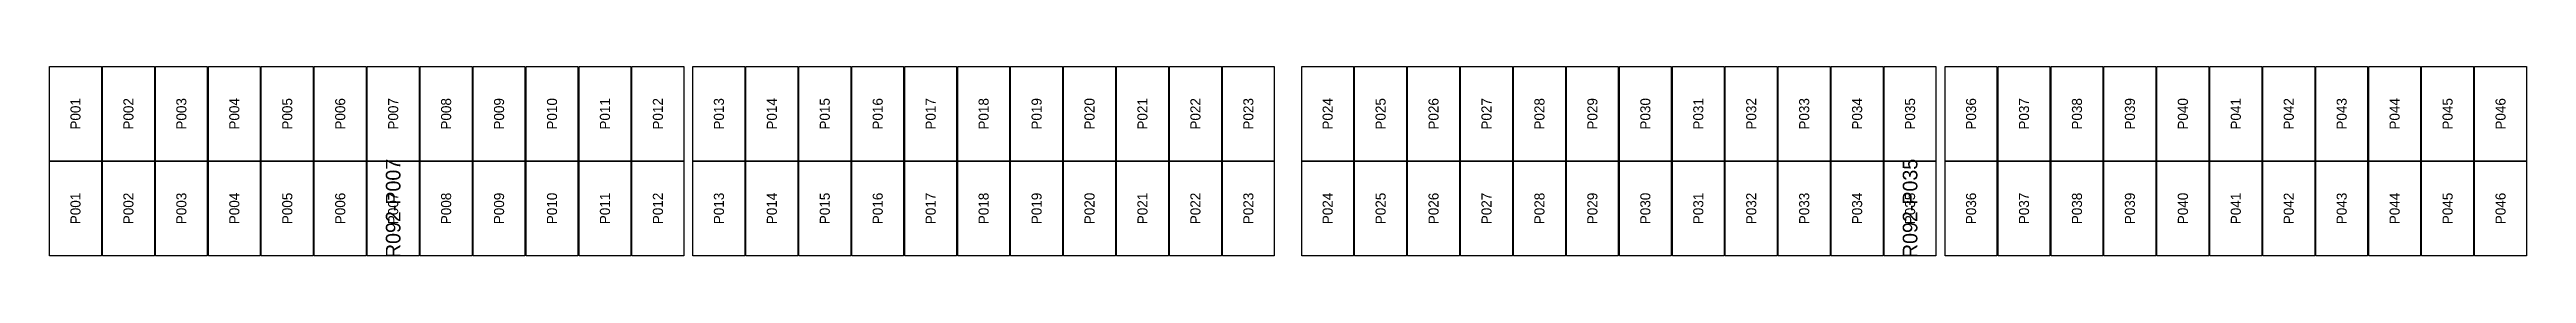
# Model space of a CAD drawing. Extents: x 296295 to 296770, y 651564 to 652121.
# Drawn here: x 296507.4 to 296561.5, y 651751 to 651755.1 of the extents above; entities that cross this region are included whole.
import ezdxf
from ezdxf.enums import TextEntityAlignment as Align

# ---------------------------------------------------------------- set-up
doc = ezdxf.new("R2010")
doc.units = 0

msp = doc.modelspace()

# ---------------------------------------------------------------- texts
at = {"layer": 'DEFECT_LABELS'}
for s, p in [('R092-P007', (296514.874, 651752.046)), ('R092-P035', (296548.05, 651752.046))]:
    msp.add_text(s, height=0.32, rotation=90, dxfattribs=at).set_placement(p, align=Align.MIDDLE_CENTER)
at = {"layer": 'PANEL_POSITION'}
for s, p in [('P001', (296507.926, 651754.109)), ('P002', (296509.084, 651754.109)), ('P003', (296510.242, 651754.109)), ('P004', (296511.4, 651754.109)), ('P005', (296512.558, 651754.109)), ('P006', (296513.716, 651754.109)), ('P007', (296514.874, 651754.109)), ('P008', (296516.032, 651754.109)), ('P009', (296517.19, 651754.109)), ('P010', (296518.348, 651754.109)), ('P011', (296519.506, 651754.109)), ('P012', (296520.664, 651754.109)), ('P013', (296521.998, 651754.109)), ('P014', (296523.156, 651754.109)), ('P015', (296524.314, 651754.109)), ('P016', (296525.472, 651754.109)), ('P017', (296526.63, 651754.109)), ('P018', (296527.788, 651754.109)), ('P019', (296528.946, 651754.109)), ('P020', (296530.104, 651754.109)), ('P021', (296531.262, 651754.109)), ('P022', (296532.42, 651754.109)), ('P023', (296533.578, 651754.109)), ('P024', (296535.312, 651754.109)), ('P025', (296536.47, 651754.109)), ('P026', (296537.628, 651754.109)), ('P027', (296538.786, 651754.109)), ('P028', (296539.944, 651754.109)), ('P029', (296541.102, 651754.109)), ('P030', (296542.26, 651754.109)), ('P031', (296543.418, 651754.109)), ('P032', (296544.576, 651754.109)), ('P033', (296545.734, 651754.109)), ('P034', (296546.892, 651754.109)), ('P035', (296548.05, 651754.109)), ('P036', (296549.384, 651754.109)), ('P037', (296550.542, 651754.109)), ('P038', (296551.7, 651754.109)), ('P039', (296552.858, 651754.109)), ('P040', (296554.016, 651754.109)), ('P041', (296555.174, 651754.109)), ('P042', (296556.332, 651754.109)), ('P043', (296557.49, 651754.109)), ('P044', (296558.648, 651754.109)), ('P045', (296559.806, 651754.109)), ('P046', (296560.964, 651754.109)), ('P001', (296507.926, 651752.046)), ('P002', (296509.084, 651752.046)), ('P003', (296510.242, 651752.046)), ('P004', (296511.4, 651752.046)), ('P005', (296512.558, 651752.046)), ('P006', (296513.716, 651752.046)), ('P007', (296514.874, 651752.046)), ('P008', (296516.032, 651752.046)), ('P009', (296517.19, 651752.046)), ('P010', (296518.348, 651752.046)), ('P011', (296519.506, 651752.046)), ('P012', (296520.664, 651752.046)), ('P013', (296521.998, 651752.046)), ('P014', (296523.156, 651752.046)), ('P015', (296524.314, 651752.046)), ('P016', (296525.472, 651752.046)), ('P017', (296526.63, 651752.046)), ('P018', (296527.788, 651752.046)), ('P019', (296528.946, 651752.046)), ('P020', (296530.104, 651752.046)), ('P021', (296531.262, 651752.046)), ('P022', (296532.42, 651752.046)), ('P023', (296533.578, 651752.046)), ('P024', (296535.312, 651752.046)), ('P025', (296536.47, 651752.046)), ('P026', (296537.628, 651752.046)), ('P027', (296538.786, 651752.046)), ('P028', (296539.944, 651752.046)), ('P029', (296541.102, 651752.046)), ('P030', (296542.26, 651752.046)), ('P031', (296543.418, 651752.046)), ('P032', (296544.576, 651752.046)), ('P033', (296545.734, 651752.046)), ('P034', (296546.892, 651752.046)), ('P035', (296548.05, 651752.046)), ('P036', (296549.384, 651752.046)), ('P037', (296550.542, 651752.046)), ('P038', (296551.7, 651752.046)), ('P039', (296552.858, 651752.046)), ('P040', (296554.016, 651752.046)), ('P041', (296555.174, 651752.046)), ('P042', (296556.332, 651752.046)), ('P043', (296557.49, 651752.046)), ('P044', (296558.648, 651752.046)), ('P045', (296559.806, 651752.046)), ('P046', (296560.964, 651752.046))]:
    msp.add_text(s, height=0.22, rotation=90, dxfattribs=at).set_placement(p, align=Align.MIDDLE_CENTER)

# ---------------------------------------------------------------- linework, layer by layer
at = {"layer": 'DEFECTIVE_PANELS'}
for points in [[(296514.307, 651753.078), (296515.441, 651753.078), (296515.441, 651751.015), (296514.307, 651751.015)], [(296547.483, 651753.078), (296548.617, 651753.078), (296548.617, 651751.015), (296547.483, 651751.015)]]:
    msp.add_lwpolyline(points, close=True, dxfattribs=at)
at = {"layer": 'PANELS_MASTER'}
for points in [[(296507.359, 651755.141), (296508.493, 651755.141), (296508.493, 651753.078), (296507.359, 651753.078)], [(296508.517, 651755.141), (296509.651, 651755.141), (296509.651, 651753.078), (296508.517, 651753.078)], [(296509.675, 651755.141), (296510.809, 651755.141), (296510.809, 651753.078), (296509.675, 651753.078)], [(296510.833, 651755.141), (296511.967, 651755.141), (296511.967, 651753.078), (296510.833, 651753.078)], [(296511.991, 651755.141), (296513.125, 651755.141), (296513.125, 651753.078), (296511.991, 651753.078)], [(296513.149, 651755.141), (296514.283, 651755.141), (296514.283, 651753.078), (296513.149, 651753.078)], [(296514.307, 651755.141), (296515.441, 651755.141), (296515.441, 651753.078), (296514.307, 651753.078)], [(296515.465, 651755.141), (296516.599, 651755.141), (296516.599, 651753.078), (296515.465, 651753.078)], [(296516.623, 651755.141), (296517.757, 651755.141), (296517.757, 651753.078), (296516.623, 651753.078)], [(296517.781, 651755.141), (296518.915, 651755.141), (296518.915, 651753.078), (296517.781, 651753.078)], [(296518.939, 651755.141), (296520.073, 651755.141), (296520.073, 651753.078), (296518.939, 651753.078)], [(296520.097, 651755.141), (296521.231, 651755.141), (296521.231, 651753.078), (296520.097, 651753.078)], [(296521.431, 651755.141), (296522.565, 651755.141), (296522.565, 651753.078), (296521.431, 651753.078)], [(296522.589, 651755.141), (296523.723, 651755.141), (296523.723, 651753.078), (296522.589, 651753.078)], [(296523.747, 651755.141), (296524.881, 651755.141), (296524.881, 651753.078), (296523.747, 651753.078)], [(296524.905, 651755.141), (296526.039, 651755.141), (296526.039, 651753.078), (296524.905, 651753.078)], [(296526.063, 651755.141), (296527.197, 651755.141), (296527.197, 651753.078), (296526.063, 651753.078)], [(296527.221, 651755.141), (296528.355, 651755.141), (296528.355, 651753.078), (296527.221, 651753.078)], [(296528.379, 651755.141), (296529.513, 651755.141), (296529.513, 651753.078), (296528.379, 651753.078)], [(296529.537, 651755.141), (296530.671, 651755.141), (296530.671, 651753.078), (296529.537, 651753.078)], [(296530.695, 651755.141), (296531.829, 651755.141), (296531.829, 651753.078), (296530.695, 651753.078)], [(296531.853, 651755.141), (296532.987, 651755.141), (296532.987, 651753.078), (296531.853, 651753.078)], [(296533.011, 651755.141), (296534.145, 651755.141), (296534.145, 651753.078), (296533.011, 651753.078)], [(296534.745, 651755.141), (296535.879, 651755.141), (296535.879, 651753.078), (296534.745, 651753.078)], [(296535.903, 651755.141), (296537.037, 651755.141), (296537.037, 651753.078), (296535.903, 651753.078)], [(296537.061, 651755.141), (296538.195, 651755.141), (296538.195, 651753.078), (296537.061, 651753.078)], [(296538.219, 651755.141), (296539.353, 651755.141), (296539.353, 651753.078), (296538.219, 651753.078)], [(296539.377, 651755.141), (296540.511, 651755.141), (296540.511, 651753.078), (296539.377, 651753.078)], [(296540.535, 651755.141), (296541.669, 651755.141), (296541.669, 651753.078), (296540.535, 651753.078)], [(296541.693, 651755.141), (296542.827, 651755.141), (296542.827, 651753.078), (296541.693, 651753.078)], [(296542.851, 651755.141), (296543.985, 651755.141), (296543.985, 651753.078), (296542.851, 651753.078)], [(296544.009, 651755.141), (296545.143, 651755.141), (296545.143, 651753.078), (296544.009, 651753.078)], [(296545.167, 651755.141), (296546.301, 651755.141), (296546.301, 651753.078), (296545.167, 651753.078)], [(296546.325, 651755.141), (296547.459, 651755.141), (296547.459, 651753.078), (296546.325, 651753.078)], [(296547.483, 651755.141), (296548.617, 651755.141), (296548.617, 651753.078), (296547.483, 651753.078)], [(296548.817, 651755.141), (296549.951, 651755.141), (296549.951, 651753.078), (296548.817, 651753.078)], [(296549.975, 651755.141), (296551.109, 651755.141), (296551.109, 651753.078), (296549.975, 651753.078)], [(296551.133, 651755.141), (296552.267, 651755.141), (296552.267, 651753.078), (296551.133, 651753.078)], [(296552.291, 651755.141), (296553.425, 651755.141), (296553.425, 651753.078), (296552.291, 651753.078)], [(296553.449, 651755.141), (296554.583, 651755.141), (296554.583, 651753.078), (296553.449, 651753.078)], [(296554.607, 651755.141), (296555.741, 651755.141), (296555.741, 651753.078), (296554.607, 651753.078)], [(296555.765, 651755.141), (296556.899, 651755.141), (296556.899, 651753.078), (296555.765, 651753.078)], [(296556.923, 651755.141), (296558.057, 651755.141), (296558.057, 651753.078), (296556.923, 651753.078)], [(296558.081, 651755.141), (296559.215, 651755.141), (296559.215, 651753.078), (296558.081, 651753.078)], [(296559.239, 651755.141), (296560.373, 651755.141), (296560.373, 651753.078), (296559.239, 651753.078)], [(296560.397, 651755.141), (296561.531, 651755.141), (296561.531, 651753.078), (296560.397, 651753.078)], [(296507.359, 651753.078), (296508.493, 651753.078), (296508.493, 651751.015), (296507.359, 651751.015)], [(296508.517, 651753.078), (296509.651, 651753.078), (296509.651, 651751.015), (296508.517, 651751.015)], [(296509.675, 651753.078), (296510.809, 651753.078), (296510.809, 651751.015), (296509.675, 651751.015)], [(296510.833, 651753.078), (296511.967, 651753.078), (296511.967, 651751.015), (296510.833, 651751.015)], [(296511.991, 651753.078), (296513.125, 651753.078), (296513.125, 651751.015), (296511.991, 651751.015)], [(296513.149, 651753.078), (296514.283, 651753.078), (296514.283, 651751.015), (296513.149, 651751.015)], [(296515.465, 651753.078), (296516.599, 651753.078), (296516.599, 651751.015), (296515.465, 651751.015)], [(296516.623, 651753.078), (296517.757, 651753.078), (296517.757, 651751.015), (296516.623, 651751.015)], [(296517.781, 651753.078), (296518.915, 651753.078), (296518.915, 651751.015), (296517.781, 651751.015)], [(296518.939, 651753.078), (296520.073, 651753.078), (296520.073, 651751.015), (296518.939, 651751.015)], [(296520.097, 651753.078), (296521.231, 651753.078), (296521.231, 651751.015), (296520.097, 651751.015)], [(296521.431, 651753.078), (296522.565, 651753.078), (296522.565, 651751.015), (296521.431, 651751.015)], [(296522.589, 651753.078), (296523.723, 651753.078), (296523.723, 651751.015), (296522.589, 651751.015)], [(296523.747, 651753.078), (296524.881, 651753.078), (296524.881, 651751.015), (296523.747, 651751.015)], [(296524.905, 651753.078), (296526.039, 651753.078), (296526.039, 651751.015), (296524.905, 651751.015)], [(296526.063, 651753.078), (296527.197, 651753.078), (296527.197, 651751.015), (296526.063, 651751.015)], [(296527.221, 651753.078), (296528.355, 651753.078), (296528.355, 651751.015), (296527.221, 651751.015)], [(296528.379, 651753.078), (296529.513, 651753.078), (296529.513, 651751.015), (296528.379, 651751.015)], [(296529.537, 651753.078), (296530.671, 651753.078), (296530.671, 651751.015), (296529.537, 651751.015)], [(296530.695, 651753.078), (296531.829, 651753.078), (296531.829, 651751.015), (296530.695, 651751.015)], [(296531.853, 651753.078), (296532.987, 651753.078), (296532.987, 651751.015), (296531.853, 651751.015)], [(296533.011, 651753.078), (296534.145, 651753.078), (296534.145, 651751.015), (296533.011, 651751.015)], [(296534.745, 651753.078), (296535.879, 651753.078), (296535.879, 651751.015), (296534.745, 651751.015)], [(296535.903, 651753.078), (296537.037, 651753.078), (296537.037, 651751.015), (296535.903, 651751.015)], [(296537.061, 651753.078), (296538.195, 651753.078), (296538.195, 651751.015), (296537.061, 651751.015)], [(296538.219, 651753.078), (296539.353, 651753.078), (296539.353, 651751.015), (296538.219, 651751.015)], [(296539.377, 651753.078), (296540.511, 651753.078), (296540.511, 651751.015), (296539.377, 651751.015)], [(296540.535, 651753.078), (296541.669, 651753.078), (296541.669, 651751.015), (296540.535, 651751.015)], [(296541.693, 651753.078), (296542.827, 651753.078), (296542.827, 651751.015), (296541.693, 651751.015)], [(296542.851, 651753.078), (296543.985, 651753.078), (296543.985, 651751.015), (296542.851, 651751.015)], [(296544.009, 651753.078), (296545.143, 651753.078), (296545.143, 651751.015), (296544.009, 651751.015)], [(296545.167, 651753.078), (296546.301, 651753.078), (296546.301, 651751.015), (296545.167, 651751.015)], [(296546.325, 651753.078), (296547.459, 651753.078), (296547.459, 651751.015), (296546.325, 651751.015)], [(296548.817, 651753.078), (296549.951, 651753.078), (296549.951, 651751.015), (296548.817, 651751.015)], [(296549.975, 651753.078), (296551.109, 651753.078), (296551.109, 651751.015), (296549.975, 651751.015)], [(296551.133, 651753.078), (296552.267, 651753.078), (296552.267, 651751.015), (296551.133, 651751.015)], [(296552.291, 651753.078), (296553.425, 651753.078), (296553.425, 651751.015), (296552.291, 651751.015)], [(296553.449, 651753.078), (296554.583, 651753.078), (296554.583, 651751.015), (296553.449, 651751.015)], [(296554.607, 651753.078), (296555.741, 651753.078), (296555.741, 651751.015), (296554.607, 651751.015)], [(296555.765, 651753.078), (296556.899, 651753.078), (296556.899, 651751.015), (296555.765, 651751.015)], [(296556.923, 651753.078), (296558.057, 651753.078), (296558.057, 651751.015), (296556.923, 651751.015)], [(296558.081, 651753.078), (296559.215, 651753.078), (296559.215, 651751.015), (296558.081, 651751.015)], [(296559.239, 651753.078), (296560.373, 651753.078), (296560.373, 651751.015), (296559.239, 651751.015)], [(296560.397, 651753.078), (296561.531, 651753.078), (296561.531, 651751.015), (296560.397, 651751.015)]]:
    msp.add_lwpolyline(points, close=True, dxfattribs=at)

msp.set_redraw_order([(e.dxf.handle, doc.entitydb.next_handle()) for e in msp.query("TEXT MTEXT ATTDEF DIMENSION ARC_DIMENSION")])  # texts and dimensions are drawn at this point

doc.saveas('drawing.dxf')
